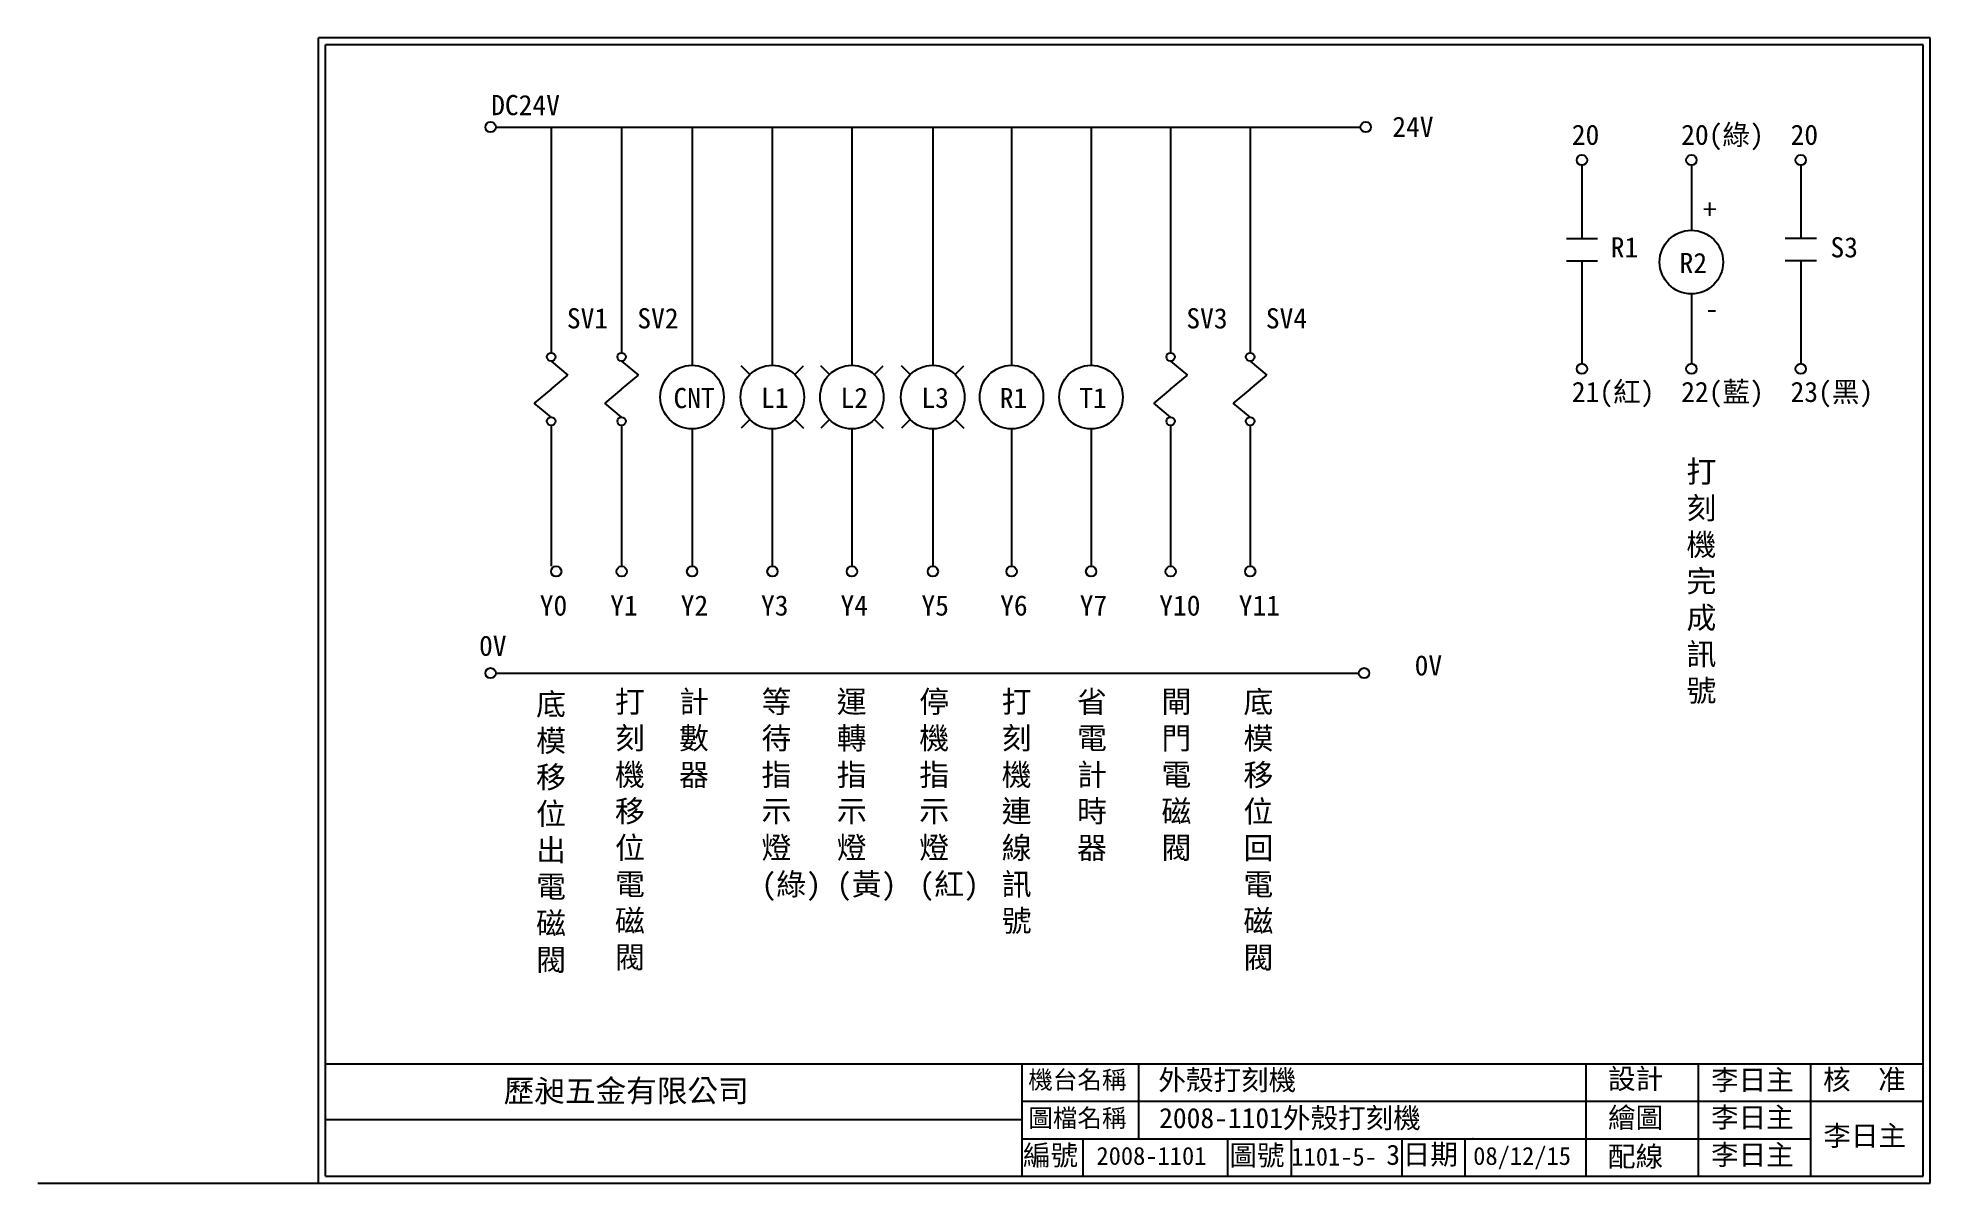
# Model space of a CAD drawing. Extents: x 144 to 1779, y -108 to 119.
# Drawn here: x 768.2 to 1105.2, y -108.1 to 95.9 of the extents above; entities that cross this region are included whole.
import ezdxf

# ---------------------------------------------------------------- set-up
doc = ezdxf.new("R2010")
doc.units = 0
doc.layers.add('圖框層', color=7, linetype='CONTINUOUS')
doc.layers.add('標尺寸層', color=3, linetype='CONTINUOUS')
doc.styles.add('CNS', font='romanc.shx', dxfattribs={"bigfont": 'chineset.shx'})
doc.styles.add('STSL', font='KAIU.TTF')

msp = doc.modelspace()

# ---------------------------------------------------------------- texts
at = {"layer": '圖框層', "style": 'STSL'}
for s, p in [('DC24V', (848.89, 82.14)), ('24V', (1009.37, 78.28)), ('20(綠)', (1060.82, 76.85)), ('20', (1041.34, 76.85)), ('20', (1080.3, 76.85)), ('21(紅)', (1041.34, 31.06)), ('22(藍)', (1060.82, 31.06)), ('23(黑)', (1080.3, 31.06)), ('0V', (846.73, -14.15)), ('0V', (1013.35, -17.64)), ('3', (1008.3, -104.8))]:
    msp.add_text(s, height=3.6, dxfattribs=at).set_placement(p)
at = {"layer": '圖框層', "color": 4, "style": 'STSL'}
for s, p in [('+', (1064.68, 63.59)), ('R1', (1048.26, 56.81)), ('R2', (1060.53, 54.01)), ('S3', (1087.4, 56.81)), ('SV1', (862.37, 44.16)), ('SV2', (874.92, 44.16)), ('SV3', (972.69, 44.16)), ('SV4', (986.85, 44.16)), ('-', (1065.05, 45.89)), ('CNT', (881.35, 29.96)), ('L1', (896.94, 30.01)), ('L2', (911.11, 30.01)), ('L3', (925.51, 30.01)), ('R1', (939.45, 29.96)), ('T1', (953.62, 29.96)), ('Y0', (857.54, -6.98)), ('Y1', (870.09, -6.98)), ('Y2', (882.64, -6.98)), ('Y3', (896.94, -6.98)), ('Y4', (911.1, -6.98)), ('Y5', (925.51, -6.98)), ('Y6', (939.53, -6.98)), ('Y7', (953.7, -6.98)), ('Y10', (967.86, -6.98)), ('Y11', (982.02, -6.98))]:
    msp.add_text(s, height=3.6, dxfattribs=at).set_placement(p)
at = {"layer": '標尺寸層', "color": 7, "char_height": 3.9, "attachment_point": 1, "style": 'CNS'}
for s, insert, width in [('{\\fDFKai-SB|b0|i0|c136|p65;打刻機完成訊號}', (1061.76, 20.61), 4.9608), ('{\\fDFKai-SB|b0|i0|c136|p65;打刻機移位\\P電磁閥}', (870.94, -20.36), 4.9608), ('{\\fDFKai-SB|b0|i0|c136|p65;計數器}', (882.35, -20.36), 4.9608), ('{\\fDFKai-SB|b0|i0|c136|p65;等待指\\P示\\P燈\\P(綠)}', (897.03, -20.36), 4.9608), ('{\\fDFKai-SB|b0|i0|c136|p65;運轉指\\P示\\P燈\\P(黃)}', (910.44, -20.36), 4.9608), ('{\\fDFKai-SB|b0|i0|c136|p65;停機指示\\P燈\\P(紅)}', (925.13, -20.36), 4.9608), ('{\\fDFKai-SB|b0|i0|c136|p65;打刻機連線訊\\P號}', (939.81, -20.36), 4.9608), ('{\\fDFKai-SB|b0|i0|c136|p65;省電\\P計\\P時\\P器}', (953.22, -20.36), 4.9608), ('{\\fDFKai-SB|b0|i0|c136|p65;閘門\\P電磁閥}', (968.26, -20.36), 4.9608), ('{\\fDFKai-SB|b0|i0|c136|p65;底模移位回電磁閥}', (982.86, -20.4), 3.1726), ('{\\fDFKai-SB|b0|i0|c136|p65;底模移位出\\P電磁閥}', (856.89, -20.81), 3.755)]:
    msp.add_mtext(s, dxfattribs=dict(at, insert=insert, width=width))

# ---------------------------------------------------------------- blocks, each defined once
blk = doc.blocks.new('20081101外殼打刻機圖塊')
at = {"layer": '圖框層'}
for p, q in [((287, 203.97), (0, 203.97)), ((0, 0), (0, 203.97)), ((285.75, 202.72), (1.25, 202.72)), ((1.25, 1.25), (1.25, 202.72)), ((285.75, 1.25), (285.75, 202.72)), ((287, 0), (287, 203.97)), ((1.25, 21.25), (111.73, 21.25)), ((111.73, 21.25), (285.75, 21.25)), ((125.28, 1.25), (125.28, 21.25)), ((146.05, 7.92), (146.05, 21.25)), ((225.75, 1.25), (225.75, 21.25)), ((245.75, 1.25), (245.75, 21.25)), ((265.75, 1.25), (265.75, 21.25)), ((125.28, 14.58), (285.75, 14.58)), ((125.28, 11.25), (1.25, 11.25)), ((125.28, 7.92), (265.75, 7.92)), ((136.15, 1.25), (136.15, 8)), ((161.92, 1.25), (161.92, 7.92)), ((173.23, 1.25), (173.23, 7.92)), ((192.94, 1.25), (192.94, 7.92)), ((204.21, 1.25), (204.21, 7.92)), ((0, 0), (287, 0)), ((1.25, 1.25), (285.75, 1.25))]:
    blk.add_line(p, q, dxfattribs=at)
blk.add_point((205.54, 7.92), dxfattribs=at)
at = {"layer": '圖框層', "style": 'STSL'}
for s, height, p in [('機台名稱', 3.2, (126.4, 16.81)), ('外殼打刻機', 3.6, (149.54, 16.57)), ('設計', 3.6, (229.63, 16.79)), ('李日主', 3.6, (247.98, 16.58)), ('核  准', 3.6, (267.92, 16.65)), ('歷昶五金有限公司', 4, (32.94, 14.44)), ('圖檔名稱', 3.2, (126.4, 10.01)), ('2008-1101外殼打刻機', 3.6, (149.69, 9.8)), ('繪圖', 3.6, (229.63, 9.88)), ('李日主', 3.6, (247.98, 9.91)), ('李日主', 3.6, (267.98, 6.65)), ('編號', 3.6, (125.43, 3.16)), ('圖號', 3.6, (162.19, 3.16)), ('日期', 3.6, (193.07, 3.33)), ('配線', 3.6, (229.63, 2.96)), ('李日主', 3.6, (247.98, 3.25)), ('2008-1101', 3.2, (138.52, 3.26)), ('1101-5-', 3.2, (173.23, 3.12)), ('08/12/15', 3.2, (205.62, 3.25))]:
    blk.add_text(s, height=height, dxfattribs=at).set_placement(p)

# ---------------------------------------------------------------- linework, layer by layer
at = {"layer": '標尺寸層', "color": 7}
for p, q in [((849.71, 80.03), (1003.72, 80.03)), ((859.57, 80.03), (859.57, 39.84)), ((872.11, 80.03), (872.11, 39.84)), ((884.66, 80.03), (884.66, 37.59)), ((898.96, 80.03), (898.96, 37.59)), ((913.12, 80.03), (913.12, 37.59)), ((927.53, 80.03), (927.53, 37.59)), ((941.56, 80.03), (941.56, 37.59)), ((955.72, 80.03), (955.72, 37.59)), ((969.89, 80.03), (969.89, 39.84)), ((984.05, 80.03), (984.05, 39.84)), ((1043.15, 73.23), (1043.15, 61.64)), ((1062.63, 73.23), (1062.63, 61.64)), ((1082.11, 73.23), (1082.11, 61.64)), ((1043.15, 61.64), (1043.15, 60.18)), ((1082.11, 61.64), (1082.11, 60.18)), ((1040.37, 60.18), (1045.94, 60.18)), ((1084.9, 60.18), (1079.33, 60.18)), ((1040.37, 56.2), (1045.94, 56.2)), ((1043.15, 56.2), (1043.15, 37.89)), ((1084.9, 56.2), (1079.33, 56.2)), ((1082.11, 56.2), (1082.11, 37.89)), ((1062.63, 50.31), (1062.63, 37.89)), ((859.57, 38.34), (862.57, 35.85)), ((872.11, 38.34), (875.12, 35.85)), ((894.96, 35.93), (893.4, 37.48)), ((902.97, 35.93), (904.52, 37.48)), ((909.12, 35.93), (907.57, 37.48)), ((917.13, 35.93), (918.68, 37.48)), ((923.53, 35.93), (921.97, 37.48)), ((931.54, 35.93), (933.09, 37.48)), ((969.89, 38.34), (972.89, 35.85)), ((984.05, 38.34), (987.05, 35.85)), ((859.57, 33.36), (862.57, 35.85)), ((872.11, 33.36), (875.12, 35.85)), ((969.89, 33.36), (972.89, 35.85)), ((984.05, 33.36), (987.05, 35.85)), ((859.57, 33.36), (856.56, 30.87)), ((859.57, 28.38), (856.56, 30.87)), ((872.11, 33.36), (869.11, 30.87)), ((872.11, 28.38), (869.11, 30.87)), ((969.89, 33.36), (966.88, 30.87)), ((969.89, 28.38), (966.88, 30.87)), ((984.05, 33.36), (981.04, 30.87)), ((984.05, 28.38), (981.04, 30.87)), ((894.96, 27.92), (893.4, 26.37)), ((902.97, 27.92), (904.52, 26.37)), ((909.12, 27.92), (907.57, 26.37)), ((917.13, 27.92), (918.68, 26.37)), ((923.53, 27.92), (921.97, 26.37)), ((931.54, 27.92), (933.09, 26.37)), ((859.57, 26.88), (859.57, 1.81)), ((872.11, 26.88), (872.11, 1.81)), ((884.66, 26.26), (884.66, 1.81)), ((898.96, 26.26), (898.96, 1.81)), ((913.12, 26.26), (913.12, 1.81)), ((927.53, 26.26), (927.53, 1.81)), ((941.56, 26.26), (941.56, 1.81)), ((955.72, 26.26), (955.72, 1.81)), ((969.89, 26.88), (969.89, 1.81)), ((984.05, 26.88), (984.05, 1.81)), ((849.71, -17.23), (1003.42, -17.23)), ((768.16, -108.06), (818.16, -108.06))]:
    msp.add_line(p, q, dxfattribs=at)
for centre, radius in [((848.79, 80.03), 0.92), ((1004.64, 80.03), 0.92), ((1043.15, 74.15), 0.92), ((1062.63, 74.15), 0.92), ((1082.11, 74.15), 0.92), ((1062.63, 55.98), 5.66), ((859.57, 39.09), 0.751), ((872.11, 39.09), 0.751), ((884.66, 31.93), 5.66), ((898.96, 31.93), 5.66), ((913.12, 31.93), 5.66), ((927.53, 31.93), 5.66), ((941.56, 31.93), 5.66), ((955.72, 31.93), 5.66), ((969.89, 39.09), 0.751), ((984.05, 39.09), 0.751), ((1043.15, 36.97), 0.92), ((1062.63, 36.97), 0.92), ((1082.11, 36.97), 0.92), ((859.57, 27.63), 0.751), ((872.11, 27.63), 0.751), ((969.89, 27.63), 0.751), ((984.05, 27.63), 0.751), ((860.47, 0.89), 0.92), ((872.13, 0.89), 0.92), ((884.68, 0.89), 0.92), ((898.98, 0.89), 0.92), ((913.14, 0.89), 0.92), ((927.55, 0.89), 0.92), ((941.58, 0.89), 0.92), ((955.74, 0.89), 0.92), ((969.9, 0.89), 0.92), ((984.07, 0.89), 0.92), ((848.79, -17.23), 0.92), ((1004.34, -17.23), 0.92)]:
    msp.add_circle(centre, radius, dxfattribs=at)

# ---------------------------------------------------------------- block references
msp.add_blockref('20081101外殼打刻機圖塊', (818.16, -108.06), dxfattribs=at)

msp.set_redraw_order([(e.dxf.handle, doc.entitydb.next_handle()) for e in msp.query("TEXT MTEXT ATTDEF DIMENSION ARC_DIMENSION")])  # texts and dimensions are drawn at this point

doc.saveas('drawing.dxf')
